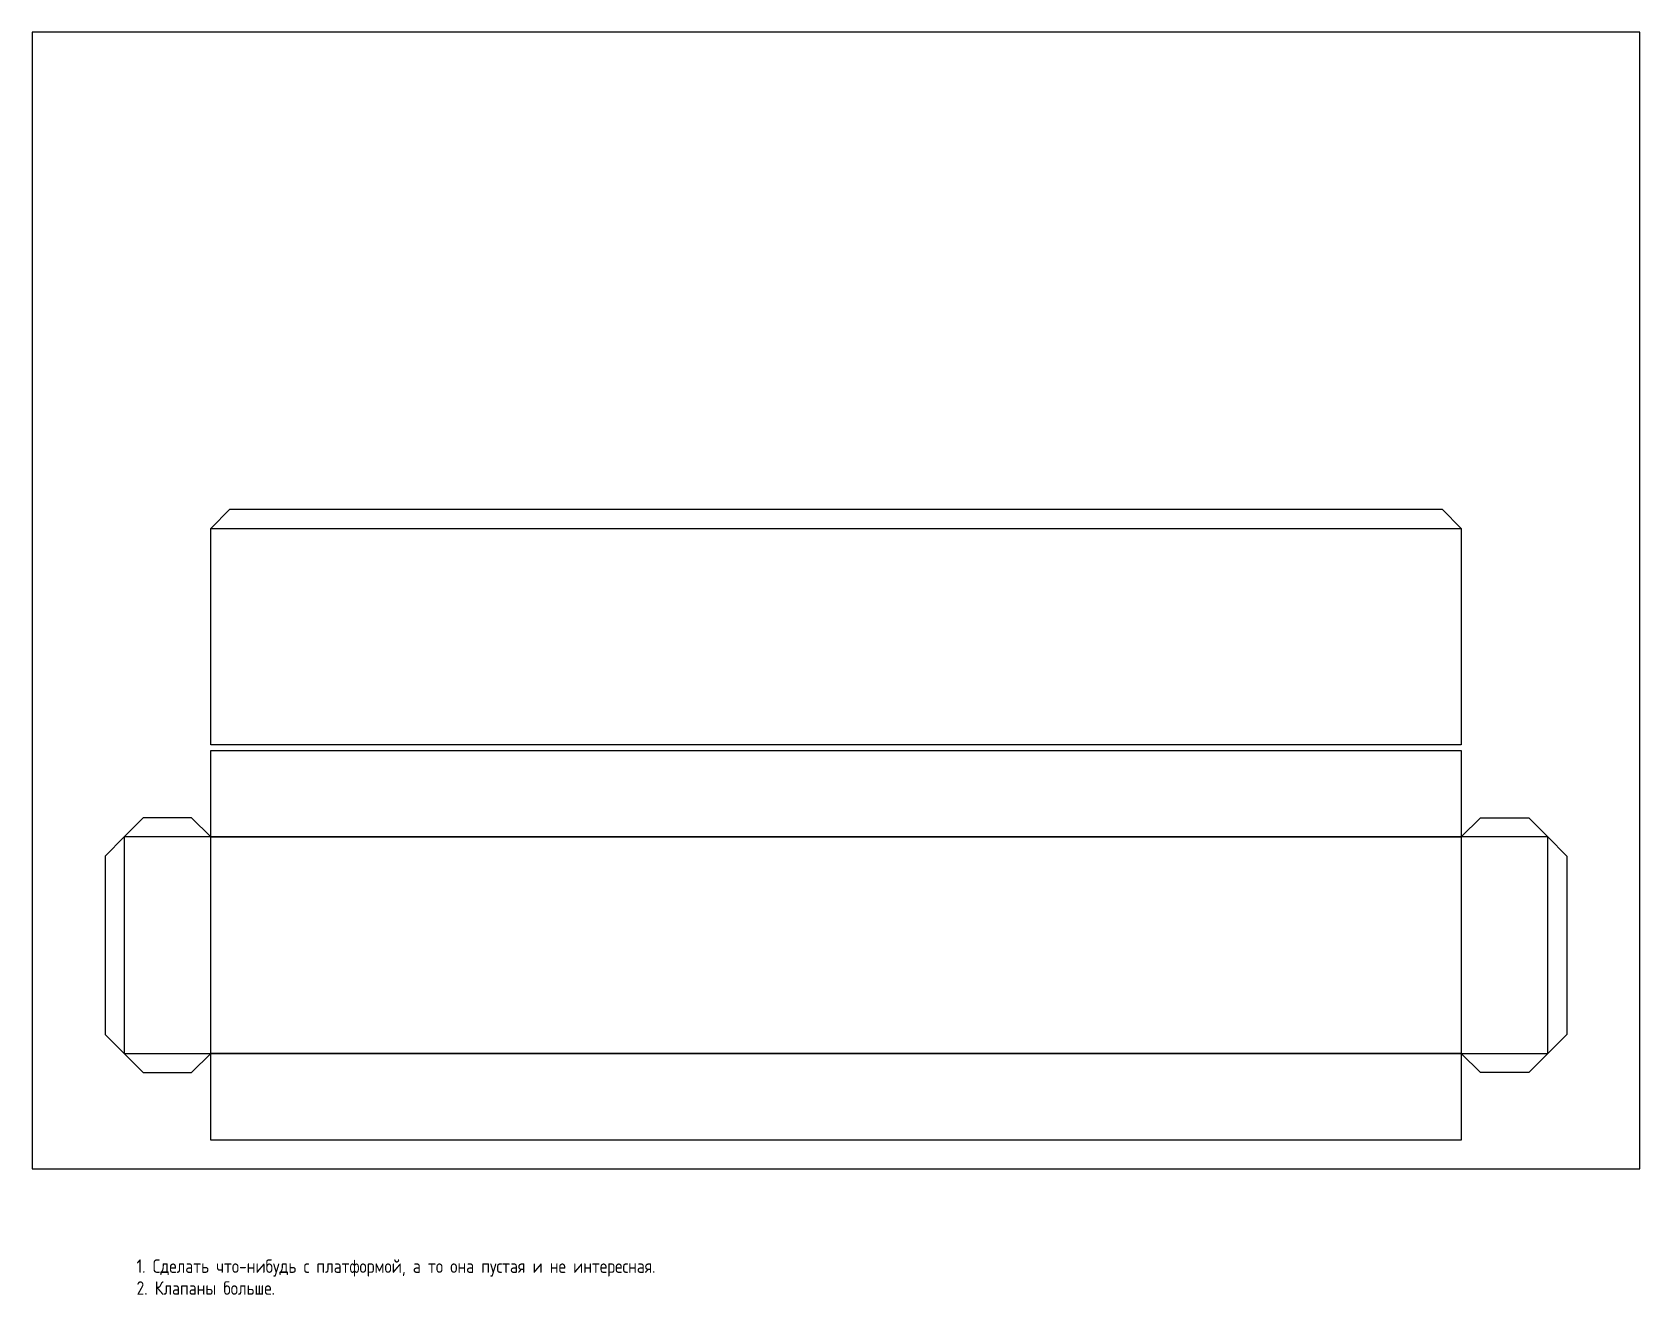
# Model space of a CAD drawing. Header units: millimetres. Extents: x 2310 to 3293, y 1886 to 2149.
# Drawn here: x 2995.5 to 3292.5, y 1915.2 to 2148.5 of the extents above; entities that cross this region are included whole.
import ezdxf

# ---------------------------------------------------------------- set-up
doc = ezdxf.new("R2010")
doc.units = ezdxf.units.MM
doc.styles.add('TextStyle01', font='romans.shx', dxfattribs={"width": 0.8})

msp = doc.modelspace()

# ---------------------------------------------------------------- texts
at = {"style": 'TextStyle01', "width": 0.8}
for s, p in [('1. Сделать что-нибудь с платформой, а то она пустая и не интересная.', (3014.845, 1919.3)), ('2. Клапаны больше.', (3014.845, 1915.252))]:
    msp.add_text(s, height=2.5, dxfattribs=at).set_placement(p)

# ---------------------------------------------------------------- linework, layer by layer
for p, q in [((3028.549, 2056.83), (3032.084, 2060.366)), ((3032.084, 2060.366), (3256.013, 2060.366)), ((3256.013, 2060.366), (3259.549, 2056.83)), ((3016.084, 2003.366), (3012.549, 1999.83)), ((3025.013, 2003.366), (3016.084, 2003.366)), ((3028.549, 1999.83), (3025.013, 2003.366)), ((3259.549, 1999.83), (3263.084, 2003.366)), ((3263.084, 2003.366), (3272.013, 2003.366)), ((3272.013, 2003.366), (3275.549, 1999.83)), ((3012.549, 1999.83), (3009.013, 1996.295)), ((3275.549, 1999.83), (3279.084, 1996.295)), ((3009.013, 1996.295), (3009.013, 1963.366)), ((3279.084, 1996.295), (3279.084, 1963.366)), ((3009.013, 1963.366), (3012.549, 1959.83)), ((3279.084, 1963.366), (3275.549, 1959.83)), ((3012.549, 1959.83), (3016.084, 1956.295)), ((3025.013, 1956.295), (3028.549, 1959.83)), ((3263.084, 1956.295), (3259.549, 1959.83)), ((3275.549, 1959.83), (3272.013, 1956.295)), ((3016.084, 1956.295), (3025.013, 1956.295)), ((3272.013, 1956.295), (3263.084, 1956.295))]:
    msp.add_line(p, q)
for points in [[(3292.549, 2148.52), (2995.549, 2148.52), (2995.549, 1938.52), (3292.549, 1938.52)], [(3028.549, 2056.83), (3259.549, 2056.83), (3259.549, 2016.83), (3028.549, 2016.83)], [(3028.549, 2015.83), (3259.549, 2015.83), (3259.549, 1999.83), (3028.549, 1999.83)], [(3028.549, 1999.83), (3012.549, 1999.83), (3012.549, 1959.83), (3028.549, 1959.83)], [(3028.549, 1999.83), (3259.549, 1999.83), (3259.549, 1959.83), (3028.549, 1959.83)], [(3275.549, 1999.83), (3259.549, 1999.83), (3259.549, 1959.83), (3275.549, 1959.83)], [(3028.549, 1959.83), (3259.549, 1959.83), (3259.549, 1943.83), (3028.549, 1943.83)]]:
    msp.add_lwpolyline(points, close=True)

msp.set_redraw_order([(e.dxf.handle, doc.entitydb.next_handle()) for e in msp.query("TEXT MTEXT ATTDEF DIMENSION ARC_DIMENSION")])  # texts and dimensions are drawn at this point

doc.saveas('drawing.dxf')
